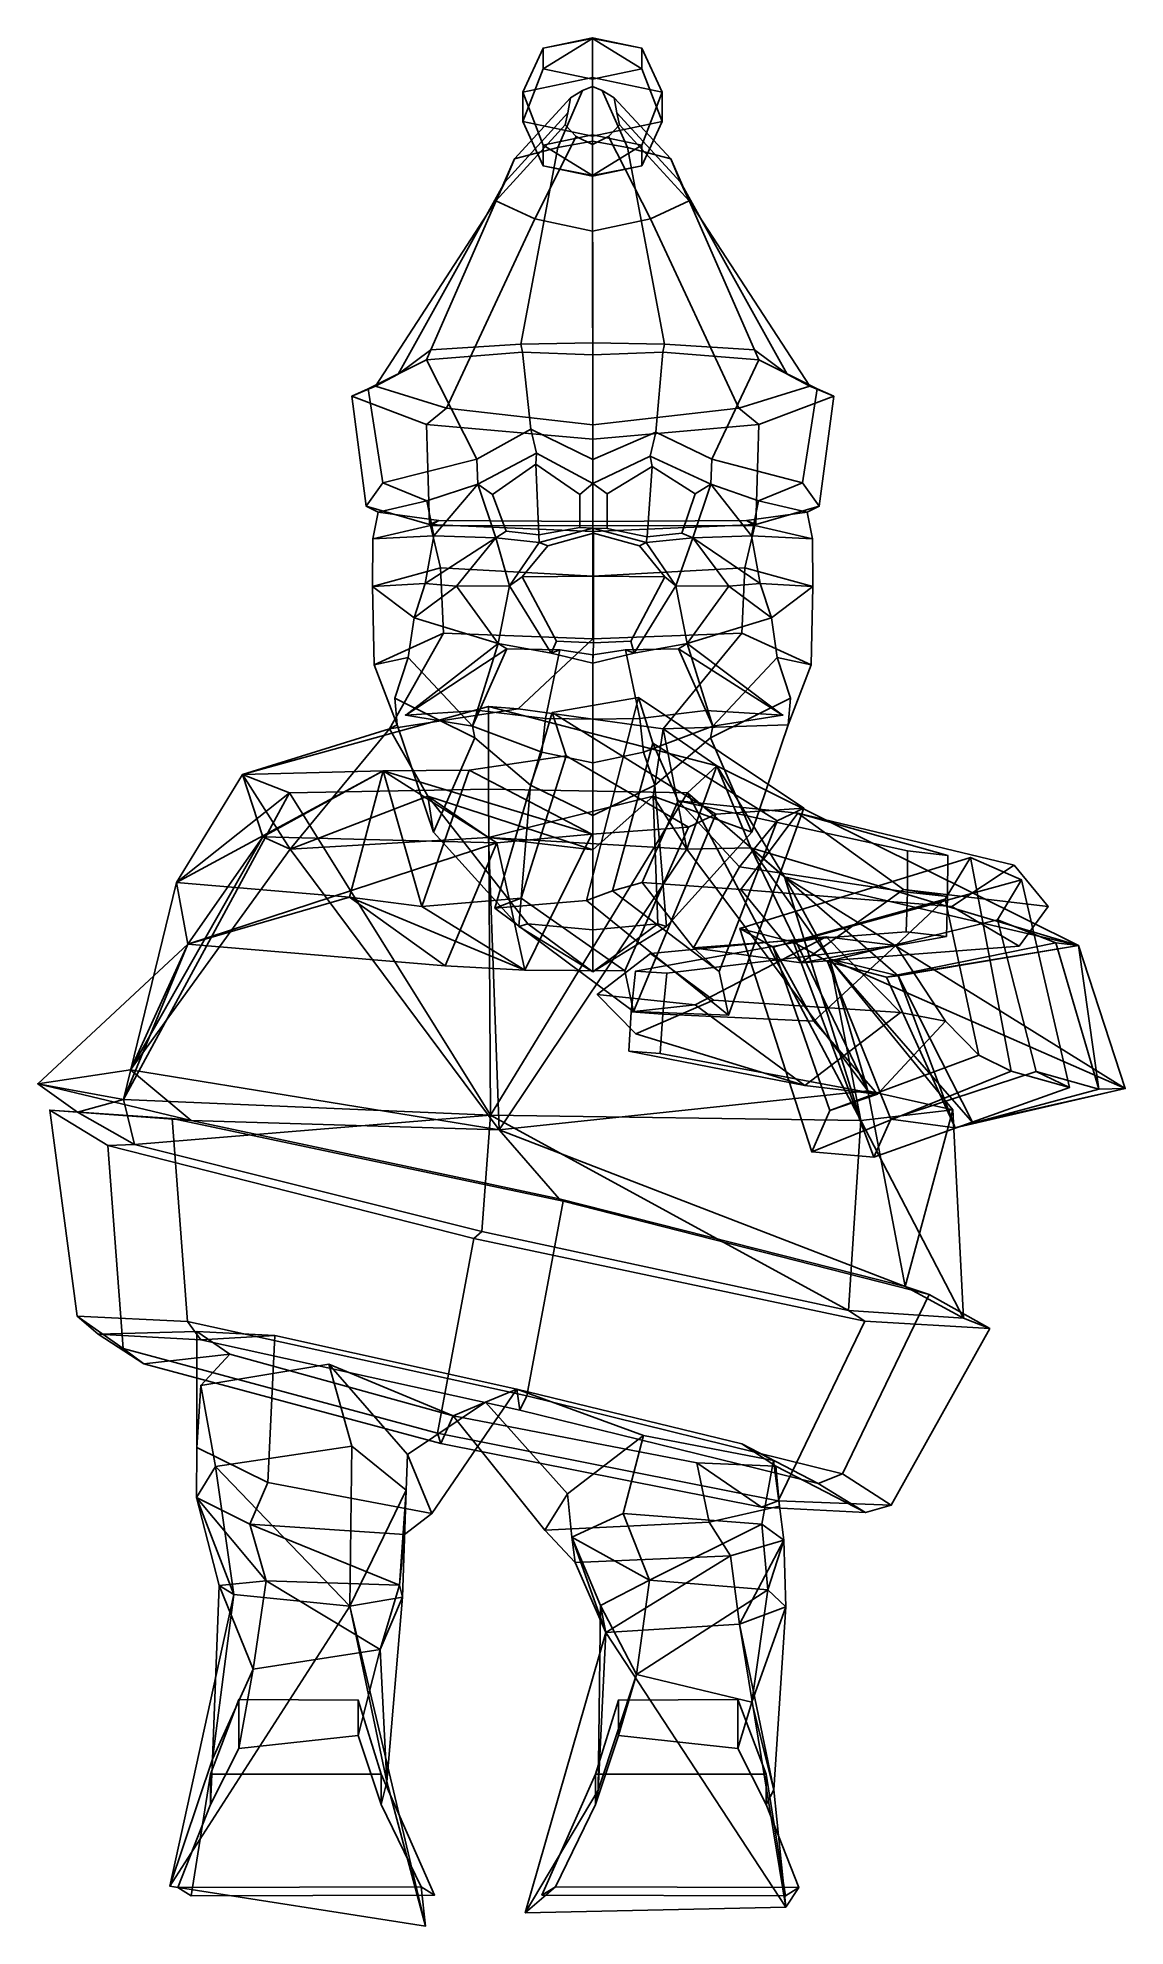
# Model space of a CAD drawing. Extents: x -126 to 174, y -161 to 360.
import ezdxf

# ---------------------------------------------------------------- set-up
doc = ezdxf.new("R2010")
doc.units = 0

msp = doc.modelspace()

# ---------------------------------------------------------------- linework, layer by layer
for p in [(-24.693838, 172.983459, 69.326523), (79.312729, 172.983459, 69.326523)]:
    msp.add_point(p)
for points in [[(13.226995, 357.175781, -37.056885), (26.835888, 360.039276, -43.950081), (26.83589, 349.030823, -55.218964), (7.589989, 344.981293, -45.470581)], [(26.83588, 348.585419, -16.37746), (26.835884, 359.854767, -27.861378), (13.226992, 351.448883, -23.270603)], [(13.226992, 351.448883, -23.270603), (26.835884, 359.854767, -27.861378), (13.226995, 357.175781, -37.056885)], [(26.835884, 359.854767, -27.861378), (26.835888, 360.039276, -43.950081), (13.226995, 357.175781, -37.056885)], [(26.83588, 348.585419, -16.37746), (40.444805, 351.448853, -23.270599), (26.835884, 359.854767, -27.861378)], [(26.835884, 359.854767, -27.861378), (40.444809, 357.175781, -37.056881), (26.835888, 360.039276, -43.950081)], [(40.444805, 351.448853, -23.270599), (40.444809, 357.175781, -37.056881), (26.835884, 359.854767, -27.861378)], [(40.444809, 357.175781, -37.056881), (46.081783, 344.981262, -45.470577), (26.83589, 349.030823, -55.218964), (26.835888, 360.039276, -43.950081)], [(7.589984, 336.882172, -25.973759), (13.226992, 351.448883, -23.270603), (13.226995, 357.175781, -37.056885), (7.589989, 344.981293, -45.470581)], [(46.081776, 336.882172, -25.973755), (46.081783, 344.981262, -45.470577), (40.444809, 357.175781, -37.056881), (40.444805, 351.448853, -23.270599)], [(26.83588, 332.832642, -16.225403), (26.83588, 348.585419, -16.37746), (13.226992, 351.448883, -23.270603), (7.589984, 336.882172, -25.973759)], [(26.83588, 332.832642, -16.225403), (46.081776, 336.882172, -25.973755), (40.444805, 351.448853, -23.270599), (26.83588, 348.585419, -16.37746)], [(24.130474, 345.436859, -23.901073), (20.789972, 343.441986, -24.742373), (5.320861, 326.599945, 27.966179), (17.251219, 329.703247, 33.095112)], [(7.589984, 336.882172, -25.973759), (7.589989, 344.981293, -45.470581), (13.226996, 330.414551, -48.173683), (13.226994, 324.687653, -34.387402)], [(13.226996, 330.414551, -48.173683), (7.589989, 344.981293, -45.470581), (26.83589, 349.030823, -55.218964), (26.83589, 333.278015, -55.066875)], [(26.825895, 346.601044, -23.410089), (24.130474, 345.436859, -23.901073), (17.251219, 329.703247, 33.095112), (26.877728, 331.514313, 36.088352)], [(26.825895, 346.601044, -23.410089), (26.877728, 331.514313, 36.088352), (36.504234, 329.703247, 33.095116), (29.521318, 345.436859, -23.901073)], [(40.444809, 330.414551, -48.173679), (26.83589, 333.278015, -55.066875), (26.83589, 349.030823, -55.218964), (46.081783, 344.981262, -45.470577)], [(29.521318, 345.436859, -23.901073), (36.504234, 329.703247, 33.095116), (48.434593, 326.599945, 27.966181), (32.861816, 343.441986, -24.742371)], [(46.081776, 336.882172, -25.973755), (40.444805, 324.687622, -34.387398), (40.444809, 330.414551, -48.173679), (46.081783, 344.981262, -45.470577)], [(20.039957, 339.333252, -26.475145), (19.353296, 336.018951, -27.872875), (0.189876, 315.052246, 8.880999), (2.642233, 320.20813, 17.402285)], [(20.789972, 343.441986, -24.742373), (20.039957, 339.333252, -26.475145), (2.642233, 320.20813, 17.402285), (5.320861, 326.599945, 27.966179)], [(32.861816, 343.441986, -24.742371), (48.434593, 326.599945, 27.966181), (51.113216, 320.20813, 17.402288), (33.611832, 339.333252, -26.475143)], [(33.611832, 339.333252, -26.475143), (51.113216, 320.20813, 17.402288), (53.565578, 315.052246, 8.881001), (34.298492, 336.018951, -27.872873)], [(19.353296, 336.018951, -27.872875), (22.35424, 332.779175, -29.239166), (10.907537, 310.012207, 0.551249), (0.189876, 315.052246, 8.880999)], [(26.83588, 332.832642, -16.225403), (7.589984, 336.882172, -25.973759), (13.226994, 324.687653, -34.387402), (26.835882, 321.824188, -27.494257)], [(26.83588, 332.832642, -16.225403), (26.835882, 321.824188, -27.494257), (40.444805, 324.687622, -34.387398), (46.081776, 336.882172, -25.973755)], [(34.298492, 336.018951, -27.872873), (53.565578, 315.052246, 8.881001), (42.847912, 310.012207, 0.551251), (31.297546, 332.779144, -29.239164)], [(-17.742844, 273.825684, 58.436119), (7.117462, 275.469116, 71.301369), (17.251219, 329.703247, 33.095112), (5.320861, 326.599945, 27.966179)], [(26.905725, 275.800354, 78.72905), (26.877728, 331.514313, 36.088352), (17.251219, 329.703247, 33.095112), (7.117462, 275.469116, 71.301369)], [(22.35424, 332.779175, -29.239166), (26.825893, 330.596558, -30.159653), (26.877724, 306.616821, -5.060438), (10.907537, 310.012207, 0.551249)], [(13.226994, 324.687653, -34.387402), (13.226996, 330.414551, -48.173683), (26.835876, 322.008636, -43.582909)], [(26.835876, 322.008636, -43.582909), (13.226996, 330.414551, -48.173683), (26.83589, 333.278015, -55.066875)], [(31.297546, 332.779144, -29.239164), (42.847912, 310.012207, 0.551251), (26.877724, 306.616821, -5.060438), (26.825893, 330.596558, -30.159653)], [(26.835876, 322.008636, -43.582909), (26.83589, 333.278015, -55.066875), (40.444809, 330.414551, -48.173679)], [(40.444805, 324.687622, -34.387398), (26.835876, 322.008636, -43.582909), (40.444809, 330.414551, -48.173679)], [(26.905725, 275.800354, 78.72905), (46.693985, 275.469116, 71.301369), (36.504234, 329.703247, 33.095116), (26.877728, 331.514313, 36.088352)], [(71.554298, 273.825684, 58.436119), (48.434593, 326.599945, 27.966181), (36.504234, 329.703247, 33.095116), (46.693985, 275.469116, 71.301369)], [(-26.783375, 267.128174, 30.988934), (-17.742844, 273.825684, 58.436119), (5.320861, 326.599945, 27.966179), (2.642233, 320.20813, 17.402285)], [(26.835882, 321.824188, -27.494257), (13.226994, 324.687653, -34.387402), (26.835876, 322.008636, -43.582909)], [(26.835882, 321.824188, -27.494257), (26.835876, 322.008636, -43.582909), (40.444805, 324.687622, -34.387398)], [(80.594826, 267.128174, 30.988934), (51.113216, 320.20813, 17.402288), (48.434593, 326.599945, 27.966181), (71.554298, 273.825684, 58.436119)], [(-33.053314, 263.813721, 8.020736), (-26.783375, 267.128174, 30.988934), (2.642233, 320.20813, 17.402285), (0.189876, 315.052246, 8.880999)], [(86.864769, 263.813721, 8.020736), (53.565578, 315.052246, 8.881001), (51.113216, 320.20813, 17.402288), (80.594826, 267.128174, 30.988934)], [(-13.465402, 257.734619, -12.718247), (-33.053314, 263.813721, 8.020736), (0.189876, 315.052246, 8.880999), (10.907537, 310.012207, 0.551249)], [(67.276848, 257.734619, -12.718247), (42.847912, 310.012207, 0.551251), (53.565578, 315.052246, 8.881001), (86.864769, 263.813721, 8.020736)], [(26.905724, 253.169281, -31.686663), (-13.465402, 257.734619, -12.718247), (10.907537, 310.012207, 0.551249), (26.877724, 306.616821, -5.060438)], [(26.905724, 253.169281, -31.686663), (26.877724, 306.616821, -5.060438), (42.847912, 310.012207, 0.551251), (67.276848, 257.734619, -12.718247)], [(-18.985195, 271.146545, 63.04776), (-17.742844, 273.825684, 58.436119), (-26.783375, 267.128174, 30.988934), (-35.082054, 263.071838, 32.398884)], [(7.506126, 273.211639, 76.206696), (7.117462, 275.469116, 71.301369), (-17.742844, 273.825684, 58.436119), (-18.985195, 271.146545, 63.04776)], [(9.862952, 251.934692, 80.414719), (7.506126, 273.211639, 76.206696), (-18.985195, 271.146545, 63.04776), (-5.077782, 243.688904, 69.30027)], [(26.905725, 272.46347, 82.322197), (26.905725, 275.800354, 78.72905), (7.117462, 275.469116, 71.301369), (7.506126, 273.211639, 76.206696)], [(26.905724, 243.605743, 84.638733), (26.905725, 272.46347, 82.322197), (7.506126, 273.211639, 76.206696), (9.862952, 251.934692, 80.414719)], [(26.905724, 243.605743, 84.638733), (44.352219, 251.13031, 80.485092), (46.305321, 273.211639, 76.206696), (26.905725, 272.46347, 82.322197)], [(26.905725, 272.46347, 82.322197), (46.305321, 273.211639, 76.206696), (46.693985, 275.469116, 71.301369), (26.905725, 275.800354, 78.72905)], [(44.352219, 251.13031, 80.485092), (59.761272, 243.688904, 69.300278), (72.796646, 271.146515, 63.04776), (46.305321, 273.211639, 76.206696)], [(46.305321, 273.211639, 76.206696), (72.796646, 271.146515, 63.04776), (71.554298, 273.825684, 58.436119), (46.693985, 275.469116, 71.301369)], [(72.796646, 271.146515, 63.04776), (88.893501, 263.071838, 32.398884), (80.594826, 267.128174, 30.988934), (71.554298, 273.825684, 58.436119)], [(-35.082054, 263.071838, 32.398884), (-26.783375, 267.128174, 30.988934), (-33.053314, 263.813721, 8.020736), (-39.607742, 261.060852, 6.597135)], [(-5.077782, 243.688904, 69.30027), (-18.985195, 271.146545, 63.04776), (-35.082054, 263.071838, 32.398884), (-31.034988, 237.117004, 50.740227)], [(59.761272, 243.688904, 69.300278), (84.846443, 237.117004, 50.740227), (88.893501, 263.071838, 32.398884), (72.796646, 271.146515, 63.04776)], [(88.893501, 263.071838, 32.398884), (93.419197, 261.060852, 6.597135), (86.864769, 263.813721, 8.020736), (80.594826, 267.128174, 30.988934)], [(-39.607742, 261.060852, 6.597135), (-33.053314, 263.813721, 8.020736), (-13.465402, 257.734619, -12.718247), (-18.994118, 253.283447, -16.152071)], [(-31.034988, 237.117004, 50.740227), (-35.082054, 263.071838, 32.398884), (-39.607742, 261.060852, 6.597135), (-35.608406, 230.677643, 13.438421)], [(-35.608406, 230.677643, 13.438421), (-39.607742, 261.060852, 6.597135), (-18.994118, 253.283447, -16.152071), (-18.098791, 225.67041, -12.375442)], [(93.419197, 261.060852, 6.597135), (72.805565, 253.283447, -16.152071), (67.276848, 257.734619, -12.718247), (86.864769, 263.813721, 8.020736)], [(89.419861, 230.677643, 13.438421), (71.91024, 225.67041, -12.375442), (72.805565, 253.283447, -16.152071), (93.419197, 261.060852, 6.597135)], [(84.846443, 237.117004, 50.740227), (89.419861, 230.677643, 13.438421), (93.419197, 261.060852, 6.597135), (88.893501, 263.071838, 32.398884)], [(-18.994118, 253.283447, -16.152071), (-13.465402, 257.734619, -12.718247), (26.905724, 253.169281, -31.686663), (26.905724, 249.170624, -35.906193)], [(72.805565, 253.283447, -16.152071), (26.905724, 249.170624, -35.906193), (26.905724, 253.169281, -31.686663), (67.276848, 257.734619, -12.718247)], [(-18.098791, 225.67041, -12.375442), (-18.994118, 253.283447, -16.152071), (26.905724, 249.170624, -35.906193), (26.905722, 223.662384, -32.043377)], [(9.862952, 251.934692, 80.414719), (-5.077782, 243.688904, 69.30027), (-4.785073, 236.755554, 67.800293), (11.431643, 245.288544, 79.763893)], [(26.905724, 243.605743, 84.638733), (9.862952, 251.934692, 80.414719), (11.431643, 245.288544, 79.763893), (26.905724, 236.997406, 81.915031)], [(71.91024, 225.67041, -12.375442), (26.905722, 223.662384, -32.043377), (26.905724, 249.170624, -35.906193), (72.805565, 253.283447, -16.152071)], [(26.905724, 243.605743, 84.638733), (26.905724, 236.997406, 81.915031), (42.783527, 244.481689, 79.777969), (44.352219, 251.13031, 80.485092)], [(44.352219, 251.13031, 80.485092), (42.783527, 244.481689, 79.777969), (59.468559, 236.755554, 67.800293), (59.761272, 243.688904, 69.300278)], [(11.172795, 242.315979, 77.301086), (11.431643, 245.288544, 79.763893), (-4.785073, 236.755554, 67.800293), (-0.764337, 233.947266, 67.485512)], [(11.172795, 242.315979, 77.301086), (23.320669, 233.944092, 78.927116), (26.905724, 236.997406, 81.915031), (11.431643, 245.288544, 79.763893)], [(-18.869452, 232.178986, 51.160728), (-4.785073, 236.755554, 67.800293), (-5.077782, 243.688904, 69.30027), (-31.034988, 237.117004, 50.740227)], [(12.072152, 222.822876, 75.471558), (11.172795, 242.315979, 77.301086), (-0.764337, 233.947266, 67.485512), (2.982665, 223.757446, 70.379333)], [(23.320669, 233.944092, 78.927116), (11.172795, 242.315979, 77.301086), (12.072152, 222.822876, 75.471558), (23.320669, 224.826843, 79.771317)], [(43.290398, 241.62085, 77.100037), (42.783527, 244.481689, 79.777969), (26.905724, 236.997406, 81.915031), (30.943916, 234.063354, 79.10743)], [(30.943916, 234.063354, 79.10743), (30.943916, 224.558746, 80.149673), (41.973385, 222.21051, 74.841347), (43.290398, 241.62085, 77.100037)], [(41.973385, 222.21051, 74.841347), (51.535709, 223.206543, 68.554626), (55.209743, 234.066772, 64.982018), (43.290398, 241.62085, 77.100037)], [(43.290398, 241.62085, 77.100037), (55.209743, 234.066772, 64.982018), (59.468559, 236.755554, 67.800293), (42.783527, 244.481689, 79.777969)], [(72.680901, 232.178986, 51.160728), (84.846443, 237.117004, 50.740227), (59.761272, 243.688904, 69.300278), (59.468559, 236.755554, 67.800293)], [(-31.034988, 237.117004, 50.740227), (-35.608406, 230.677643, 13.438421), (-32.302864, 229.014526, 14.244472), (-18.869452, 232.178986, 51.160728)], [(-16.8967, 222.477356, 51.487389), (-4.785073, 236.755554, 67.800293), (-18.869452, 232.178986, 51.160728)], [(0.145194, 221.916748, 71.380676), (-4.785073, 236.755554, 67.800293), (-16.8967, 222.477356, 51.487389)], [(2.982665, 223.757446, 70.379333), (-0.764337, 233.947266, 67.485512), (-4.785073, 236.755554, 67.800293), (0.145194, 221.916748, 71.380676)], [(23.320669, 224.826843, 79.771317), (26.905724, 224.579407, 82.975716), (26.905724, 236.997406, 81.915031), (23.320669, 233.944092, 78.927116)], [(30.943916, 224.558746, 80.149673), (30.943916, 234.063354, 79.10743), (26.905724, 236.997406, 81.915031), (26.905724, 224.579407, 82.975716)], [(51.535709, 223.206543, 68.554626), (54.538292, 221.916748, 71.380676), (59.468559, 236.755554, 67.800293), (55.209743, 234.066772, 64.982018)], [(54.538292, 221.916748, 71.380676), (70.708145, 222.477356, 51.487389), (59.468559, 236.755554, 67.800293)], [(70.708145, 222.477356, 51.487389), (72.680901, 232.178986, 51.160728), (59.468559, 236.755554, 67.800293)], [(84.846443, 237.117004, 50.740227), (72.680901, 232.178986, 51.160728), (86.114319, 229.014526, 14.244472), (89.419861, 230.677643, 13.438421)], [(-35.608406, 230.677643, 13.438421), (-18.098791, 225.67041, -12.375442), (-15.512662, 226.719238, -12.068538), (-32.302864, 229.014526, 14.244472)], [(-18.869452, 232.178986, 51.160728), (-32.302864, 229.014526, 14.244472), (-33.807274, 221.661194, 15.293547), (-16.8967, 222.477356, 51.487389)], [(89.419861, 230.677643, 13.438421), (86.114319, 229.014526, 14.244472), (69.324112, 226.719238, -12.068538), (71.91024, 225.67041, -12.375442)], [(72.680901, 232.178986, 51.160728), (70.708145, 222.477356, 51.487389), (87.618721, 221.661194, 15.293547), (86.114319, 229.014526, 14.244472)], [(-33.829056, 208.467285, 17.472479), (-33.807274, 221.661194, 15.293547), (-17.825026, 225.340576, -14.496095), (-15.080248, 213.643524, -15.979824)], [(-33.807274, 221.661194, 15.293547), (-32.302864, 229.014526, 14.244472), (-15.512662, 226.719238, -12.068538), (-17.825026, 225.340576, -14.496095)], [(-18.098791, 225.67041, -12.375442), (26.905722, 223.662384, -32.043377), (26.905722, 226.492706, -29.227942), (-15.512662, 226.719238, -12.068538)], [(-17.825026, 225.340576, -14.496095), (-15.512662, 226.719238, -12.068538), (26.905722, 226.492706, -29.227942), (26.90572, 225.266418, -29.573734)], [(-15.080248, 213.643524, -15.979824), (-17.825026, 225.340576, -14.496095), (26.90572, 225.266418, -29.573734), (26.905706, 211.390198, -28.114416)], [(12.072152, 222.822876, 75.471558), (12.105044, 220.635834, 77.667389), (26.905724, 224.579407, 82.975716), (23.320669, 224.826843, 79.771317)], [(27.164106, 223.193054, 97.367538), (26.905724, 224.579407, 82.975716), (12.105044, 220.635834, 77.667389), (14.541232, 219.758789, 93.851021)], [(68.891693, 213.643524, -15.979824), (26.905706, 211.390198, -28.114416), (26.90572, 225.266418, -29.573734), (71.636467, 225.340576, -14.496095)], [(71.636467, 225.340576, -14.496095), (26.90572, 225.266418, -29.573734), (26.905722, 226.492706, -29.227942), (69.324112, 226.719238, -12.068538)], [(71.91024, 225.67041, -12.375442), (69.324112, 226.719238, -12.068538), (26.905722, 226.492706, -29.227942), (26.905722, 223.662384, -32.043377)], [(27.164106, 223.193054, 97.367538), (39.78698, 219.758789, 93.851021), (41.706402, 220.635834, 77.667389), (26.905724, 224.579407, 82.975716)], [(41.973385, 222.21051, 74.841347), (30.943916, 224.558746, 80.149673), (26.905724, 224.579407, 82.975716), (41.706402, 220.635834, 77.667389)], [(87.640511, 208.467285, 17.472479), (68.891693, 213.643524, -15.979824), (71.636467, 225.340576, -14.496095), (87.618721, 221.661194, 15.293547)], [(87.618721, 221.661194, 15.293547), (71.636467, 225.340576, -14.496095), (69.324112, 226.719238, -12.068538), (86.114319, 229.014526, 14.244472)], [(-16.8967, 222.477356, 51.487389), (-33.807274, 221.661194, 15.293547), (-33.829056, 208.467285, 17.472479), (-19.338469, 209.378174, 51.336212)], [(-19.338469, 209.378174, 51.336212), (0.145194, 221.916748, 71.380676), (-16.8967, 222.477356, 51.487389)], [(-10.684491, 208.561462, 74.557228), (0.145194, 221.916748, 71.380676), (-19.338469, 209.378174, 51.336212)], [(-10.684491, 208.561462, 74.557228), (3.947268, 208.714783, 77.59166), (0.145194, 221.916748, 71.380676)], [(12.072152, 222.822876, 75.471558), (2.982665, 223.757446, 70.379333), (0.145194, 221.916748, 71.380676), (12.105044, 220.635834, 77.667389)], [(3.947268, 208.714783, 77.59166), (12.105044, 220.635834, 77.667389), (0.145194, 221.916748, 71.380676)], [(7.464904, 211.194458, 95.048355), (14.541232, 219.758789, 93.851021), (12.105044, 220.635834, 77.667389), (3.947268, 208.714783, 77.59166)], [(27.164106, 211.37616, 101.497566), (27.164106, 223.193054, 97.367538), (14.541232, 219.758789, 93.851021), (7.464904, 211.194458, 95.048355)], [(27.164106, 211.37616, 101.497566), (46.863308, 211.194458, 95.048355), (39.78698, 219.758789, 93.851021), (27.164106, 223.193054, 97.367538)], [(46.863308, 211.194458, 95.048355), (49.864182, 208.714783, 77.59166), (41.706402, 220.635834, 77.667389), (39.78698, 219.758789, 93.851021)], [(41.973385, 222.21051, 74.841347), (41.706402, 220.635834, 77.667389), (54.538292, 221.916748, 71.380676), (51.535709, 223.206543, 68.554626)], [(49.864182, 208.714783, 77.59166), (54.538292, 221.916748, 71.380676), (41.706402, 220.635834, 77.667389)], [(64.495941, 208.561462, 74.557228), (54.538292, 221.916748, 71.380676), (49.864182, 208.714783, 77.59166)], [(73.149918, 209.378174, 51.336212), (70.708145, 222.477356, 51.487389), (54.538292, 221.916748, 71.380676)], [(64.495941, 208.561462, 74.557228), (73.149918, 209.378174, 51.336212), (54.538292, 221.916748, 71.380676)], [(70.708145, 222.477356, 51.487389), (73.149918, 209.378174, 51.336212), (87.640511, 208.467285, 17.472479), (87.618721, 221.661194, 15.293547)], [(-33.3927, 186.913025, 18.835165), (-33.829056, 208.467285, 17.472479), (-15.080248, 213.643524, -15.979824), (-14.287532, 195.655853, -13.068977)], [(-19.338469, 209.378174, 51.336212), (-33.829056, 208.467285, 17.472479), (-22.404543, 199.854797, 50.779434)], [(-22.404543, 199.854797, 50.779434), (-10.684491, 208.561462, 74.557228), (-19.338469, 209.378174, 51.336212)], [(-14.287532, 195.655853, -13.068977), (-15.080248, 213.643524, -15.979824), (26.905706, 211.390198, -28.114416), (26.905706, 194.030151, -23.683256)], [(0.812129, 192.748108, 71.439796), (3.947268, 208.714783, 77.59166), (-10.684491, 208.561462, 74.557228)], [(15.439263, 190.127747, 77.342934), (3.947268, 208.714783, 77.59166), (0.812129, 192.748108, 71.439796)], [(16.889231, 193.446472, 90.212662), (7.464904, 211.194458, 95.048355), (3.947268, 208.714783, 77.59166), (15.439263, 190.127747, 77.342934)], [(27.164106, 192.924988, 95.442688), (27.164106, 211.37616, 101.497566), (7.464904, 211.194458, 95.048355), (16.889231, 193.446472, 90.212662)], [(68.098976, 195.655853, -13.068978), (26.905706, 194.030151, -23.683256), (26.905706, 211.390198, -28.114416), (68.891693, 213.643524, -15.979824)], [(27.164106, 192.924988, 95.442688), (37.43898, 193.446472, 90.212662), (46.863308, 211.194458, 95.048355), (27.164106, 211.37616, 101.497566)], [(37.43898, 193.446472, 90.212662), (38.372185, 190.127747, 77.342934), (49.864182, 208.714783, 77.59166), (46.863308, 211.194458, 95.048355)], [(38.372185, 190.127747, 77.342934), (52.999321, 192.748108, 71.439796), (49.864182, 208.714783, 77.59166)], [(52.999321, 192.748108, 71.439796), (64.495941, 208.561462, 74.557228), (49.864182, 208.714783, 77.59166)], [(76.215996, 199.854797, 50.779434), (73.149918, 209.378174, 51.336212), (64.495941, 208.561462, 74.557228)], [(87.204155, 186.913025, 18.835165), (68.098976, 195.655853, -13.068978), (68.891693, 213.643524, -15.979824), (87.640511, 208.467285, 17.472479)], [(73.149918, 209.378174, 51.336212), (76.215996, 199.854797, 50.779434), (87.640511, 208.467285, 17.472479)], [(-24.010286, 188.924927, 50.958138), (-22.404543, 199.854797, 50.779434), (-33.829056, 208.467285, 17.472479), (-33.3927, 186.913025, 18.835165)], [(0.812129, 192.748108, 71.439796), (-10.684491, 208.561462, 74.557228), (-22.404543, 199.854797, 50.779434)], [(52.999321, 192.748108, 71.439796), (76.215996, 199.854797, 50.779434), (64.495941, 208.561462, 74.557228)], [(77.821739, 188.924927, 50.958138), (87.204155, 186.913025, 18.835165), (87.640511, 208.467285, 17.472479), (76.215996, 199.854797, 50.779434)], [(-24.010286, 188.924927, 50.958138), (-6.29588, 169.92215, 77.749146), (0.812129, 192.748108, 71.439796), (-22.404543, 199.854797, 50.779434)], [(77.821739, 188.924927, 50.958138), (76.215996, 199.854797, 50.779434), (52.999321, 192.748108, 71.439796), (60.107327, 169.92215, 77.749146)], [(-27.064161, 170.301361, 22.944277), (-33.3927, 186.913025, 18.835165), (-14.287532, 195.655853, -13.068977), (-29.139305, 169.210999, 20.255829)], [(-29.139305, 169.210999, 20.255829), (-14.287532, 195.655853, -13.068977), (26.905706, 194.030151, -23.683256), (6.352144, 174.75293, -0.227136)], [(46.344757, 169.210999, 20.255827), (6.352144, 174.75293, -0.227136), (26.905706, 194.030151, -23.683256), (68.098976, 195.655853, -13.068978)], [(27.164106, 192.924988, 95.442688), (16.889231, 193.446472, 90.212662), (15.439263, 190.127747, 77.342934), (26.905724, 187.340393, 83.262421)], [(27.164106, 192.924988, 95.442688), (26.905724, 187.340393, 83.262421), (38.372185, 190.127747, 77.342934), (37.43898, 193.446472, 90.212662)], [(80.87561, 170.301361, 22.944277), (46.344757, 169.210999, 20.255827), (68.098976, 195.655853, -13.068978), (87.204155, 186.913025, 18.835165)], [(-27.064161, 170.301361, 22.944277), (-27.733511, 177.66684, 54.128418), (-24.010286, 188.924927, 50.958138), (-33.3927, 186.913025, 18.835165)], [(-24.010286, 188.924927, 50.958138), (-27.733511, 177.66684, 54.128418), (-5.61271, 166.700409, 68.737961), (-6.29588, 169.92215, 77.749146)], [(3.178319, 191.327454, 85.440018), (0.812129, 192.748108, 71.439796), (-24.693838, 172.983459, 69.326523)], [(-24.693838, 172.983459, 69.326523), (0.812129, 192.748108, 71.439796), (-6.29588, 169.92215, 77.749146)], [(-4.298882, 174.278748, 87.83403), (3.178319, 191.327454, 85.440018), (-24.693838, 172.983459, 69.326523)], [(17.875689, 191.065186, 85.557129), (3.178319, 191.327454, 85.440018), (-4.298882, 174.278748, 87.83403), (13.914737, 172.087433, 96.501595)], [(3.178319, 191.327454, 85.440018), (17.875689, 191.065186, 85.557129), (15.439263, 190.127747, 77.342934), (0.812129, 192.748108, 71.439796)], [(13.914737, 172.087433, 96.501595), (26.905724, 171.883972, 97.185303), (26.905724, 189.651184, 88.305695), (17.875689, 191.065186, 85.557129)], [(26.905724, 189.651184, 88.305695), (26.905724, 187.340393, 83.262421), (15.439263, 190.127747, 77.342934), (17.875689, 191.065186, 85.557129)], [(39.896709, 172.087433, 96.501595), (35.93576, 191.065186, 85.557129), (26.905724, 189.651184, 88.305695), (26.905724, 171.883972, 97.185303)], [(26.905724, 189.651184, 88.305695), (35.93576, 191.065186, 85.557129), (38.372185, 190.127747, 77.342934), (26.905724, 187.340393, 83.262421)], [(50.633129, 191.327454, 85.440018), (52.999321, 192.748108, 71.439796), (38.372185, 190.127747, 77.342934), (35.93576, 191.065186, 85.557129)], [(35.93576, 191.065186, 85.557129), (39.896709, 172.087433, 96.501595), (58.110332, 174.278748, 87.83403), (50.633129, 191.327454, 85.440018)], [(50.633129, 191.327454, 85.440018), (79.312729, 172.983459, 69.326523), (52.999321, 192.748108, 71.439796)], [(58.110332, 174.278748, 87.83403), (79.312729, 172.983459, 69.326523), (50.633129, 191.327454, 85.440018)], [(79.312729, 172.983459, 69.326523), (60.107327, 169.92215, 77.749146), (52.999321, 192.748108, 71.439796)], [(77.821739, 188.924927, 50.958138), (60.107327, 169.92215, 77.749146), (59.424156, 166.700409, 68.737961), (81.544968, 177.66684, 54.128418)], [(80.87561, 170.301361, 22.944277), (87.204155, 186.913025, 18.835165), (77.821739, 188.924927, 50.958138), (81.544968, 177.66684, 54.128418)], [(-5.61271, 166.700409, 68.737961), (-27.733511, 177.66684, 54.128418), (-27.064161, 170.301361, 22.944277), (-16.986094, 140.6539, 38.938705)], [(25.237782, 121.765015, 201.590118), (39.513031, 177.828186, 178.841782), (15.725861, 173.701965, 157.240662), (-0.079105, 119.679504, 180.33638)], [(60.880001, 145.618713, 108.432961), (15.725861, 173.701965, 157.240662), (39.513031, 177.828186, 178.841782), (85.216919, 147.287201, 130.842606)], [(25.237782, 121.765015, 201.590118), (32.401928, 124.504639, 193.168839), (43.46862, 165.234009, 175.52034), (39.513031, 177.828186, 178.841782)], [(85.216919, 147.287201, 130.842606), (39.513031, 177.828186, 178.841782), (43.46862, 165.234009, 175.52034), (77.840668, 143.83963, 139.57225)], [(59.424156, 166.700409, 68.737961), (70.797539, 140.6539, 38.938705), (80.87561, 170.301361, 22.944277), (81.544968, 177.66684, 54.128418)], [(-1.853932, 175.367249, 2.239107), (-1.857344, 152.501892, -48.723801), (-56.752666, 151.529907, -39.934933), (-69.75901, 156.565063, -4.421881)], [(-1.853932, 175.367249, 2.239107), (-69.75901, 156.565063, -4.421881), (-29.139305, 169.210999, 20.255829), (6.352144, 174.75293, -0.227136)], [(-6.29588, 169.92215, 77.749146), (-4.298882, 174.278748, 87.83403), (-24.693838, 172.983459, 69.326523)], [(13.914737, 172.087433, 96.501595), (-4.298882, 174.278748, 87.83403), (-6.29588, 169.92215, 77.749146), (12.91311, 162.788391, 86.59597)], [(-1.853932, 175.367249, 2.239107), (61.16642, 158.982086, -2.014176), (53.064346, 151.529907, -39.934933), (-1.857344, 152.501892, -48.723801)], [(6.352144, 174.75293, -0.227136), (46.344757, 169.210999, 20.255827), (61.16642, 158.982086, -2.014176), (-1.853932, 175.367249, 2.239107)], [(-0.079105, 119.679504, 180.33638), (15.725861, 173.701965, 157.240662), (19.551773, 161.703033, 154.01091), (7.201927, 122.421234, 171.781738)], [(60.880001, 145.618713, 108.432961), (53.383064, 142.072144, 117.309464), (19.551773, 161.703033, 154.01091), (15.725861, 173.701965, 157.240662)], [(39.896709, 172.087433, 96.501595), (40.898338, 162.788391, 86.59597), (60.107327, 169.92215, 77.749146), (58.110332, 174.278748, 87.83403)], [(60.107327, 169.92215, 77.749146), (79.312729, 172.983459, 69.326523), (58.110332, 174.278748, 87.83403)], [(-69.75901, 156.565063, -4.421881), (-56.614574, 136.012634, 55.573406), (-29.139305, 169.210999, 20.255829)], [(-56.614574, 136.012634, 55.573406), (-18.552479, 150.590912, 44.082733), (-29.139305, 169.210999, 20.255829)], [(-16.986094, 140.6539, 38.938705), (-27.064161, 170.301361, 22.944277), (-29.139305, 169.210999, 20.255829), (-18.552479, 150.590912, 44.082733)], [(9.730815, 153.636902, 88.643822), (12.91311, 162.788391, 86.59597), (-6.29588, 169.92215, 77.749146), (-5.61271, 166.700409, 68.737961)], [(26.905724, 171.883972, 97.185303), (13.914737, 172.087433, 96.501595), (12.91311, 162.788391, 86.59597), (26.905724, 159.821594, 92.067337)], [(26.905724, 171.883972, 97.185303), (26.905724, 159.821594, 92.067337), (40.898338, 162.788391, 86.59597), (39.896709, 172.087433, 96.501595)], [(44.080631, 153.636902, 88.643822), (59.424156, 166.700409, 68.737961), (60.107327, 169.92215, 77.749146), (40.898338, 162.788391, 86.59597)], [(70.797539, 140.6539, 38.938705), (43.634979, 150.590912, 44.082733), (46.344757, 169.210999, 20.255827), (80.87561, 170.301361, 22.944277)], [(52.935226, 136.012634, 55.573406), (46.344757, 169.210999, 20.255827), (43.634979, 150.590912, 44.082733)], [(61.16642, 158.982086, -2.014176), (46.344757, 169.210999, 20.255827), (52.935226, 136.012634, 55.573406)], [(7.201927, 122.421234, 171.781738), (19.551773, 161.703033, 154.01091), (-7.170946, 157.757721, 129.978058), (-20.280771, 120.149078, 148.457306)], [(6.54569, 114.652374, 70.69062), (9.730815, 153.636902, 88.643822), (-5.61271, 166.700409, 68.737961), (-16.986094, 140.6539, 38.938705)], [(-7.170946, 157.757721, 129.978058), (19.551773, 161.703033, 154.01091), (53.383064, 142.072144, 117.309464), (26.71002, 140.144501, 93.030022)], [(26.905724, 145.291412, 95.010033), (26.905724, 159.821594, 92.067337), (12.91311, 162.788391, 86.59597), (9.730815, 153.636902, 88.643822)], [(26.905724, 145.291412, 95.010033), (44.080631, 153.636902, 88.643822), (40.898338, 162.788391, 86.59597), (26.905724, 159.821594, 92.067337)], [(40.57188, 126.764771, 183.690048), (50.506878, 149.334869, 168.057724), (43.46862, 165.234009, 175.52034), (32.401928, 124.504639, 193.168839)], [(67.384773, 131.082886, 143.757553), (77.840668, 143.83963, 139.57225), (43.46862, 165.234009, 175.52034), (50.506878, 149.334869, 168.057724)], [(47.265759, 114.652374, 70.69062), (70.797539, 140.6539, 38.938705), (59.424156, 166.700409, 68.737961), (44.080631, 153.636902, 88.643822)], [(-87.921417, 126.812286, -19.376278), (-30.889812, 157.579468, 81.38652), (-69.75901, 156.565063, -4.421881)], [(-87.921417, 126.812286, -19.376278), (-40.249817, 122.732544, 98.814888), (-30.889812, 157.579468, 81.38652)], [(-87.921417, 126.812286, -19.376278), (-69.75901, 156.565063, -4.421881), (-56.752666, 151.529907, -39.934933)], [(-64.14325, 139.40033, 20.356501), (-69.75901, 156.565063, -4.421881), (-30.889812, 157.579468, 81.38652)], [(-64.14325, 139.40033, 20.356501), (-56.614574, 136.012634, 55.573406), (-69.75901, 156.565063, -4.421881)], [(-64.14325, 139.40033, 20.356501), (-30.889812, 157.579468, 81.38652), (0.457791, 137.722473, 51.256992)], [(-20.280771, 120.149078, 148.457306), (-30.889812, 157.579468, 81.38652), (-40.249817, 122.732544, 98.814888)], [(26.71002, 140.144501, 93.030022), (-30.889812, 157.579468, 81.38652), (-7.170946, 157.757721, 129.978058)], [(-20.280771, 120.149078, 148.457306), (-7.170946, 157.757721, 129.978058), (-30.889812, 157.579468, 81.38652)], [(26.71002, 140.144501, 93.030022), (0.457791, 137.722473, 51.256992), (-30.889812, 157.579468, 81.38652)], [(70.550842, 136.321411, 43.000477), (61.16642, 158.982086, -2.014176), (52.935226, 136.012634, 55.573406)], [(79.805679, 128.289825, -32.986748), (53.064346, 151.529907, -39.934933), (61.16642, 158.982086, -2.014176)], [(70.550842, 136.321411, 43.000477), (161.020386, 109.384155, 44.326141), (61.16642, 158.982086, -2.014176)], [(79.805679, 128.289825, -32.986748), (61.16642, 158.982086, -2.014176), (161.020386, 109.384155, 44.326141)], [(-102.587402, 66.866547, -70.504143), (-56.752666, 151.529907, -39.934933), (-1.28747, 62.500732, -106.341522)], [(-102.587402, 66.866547, -70.504143), (-87.921417, 126.812286, -19.376278), (-56.752666, 151.529907, -39.934933)], [(-1.28747, 62.500732, -106.341522), (-56.752666, 151.529907, -39.934933), (-1.857344, 152.501892, -48.723801)], [(-1.28747, 62.500732, -106.341522), (-1.857344, 152.501892, -48.723801), (53.064346, 151.529907, -39.934933)], [(100.868393, 61.088287, -73.541344), (-1.28747, 62.500732, -106.341522), (53.064346, 151.529907, -39.934933)], [(26.905724, 102.135208, 73.932556), (26.905724, 145.291412, 95.010033), (9.730815, 153.636902, 88.643822), (6.54569, 114.652374, 70.69062)], [(26.905724, 102.135208, 73.932556), (47.265759, 114.652374, 70.69062), (44.080631, 153.636902, 88.643822), (26.905724, 145.291412, 95.010033)], [(100.868393, 61.088287, -73.541344), (53.064346, 151.529907, -39.934933), (79.805679, 128.289825, -32.986748)], [(-1.823221, 139.182007, 62.448235), (-18.552479, 150.590912, 44.082733), (-56.614574, 136.012634, 55.573406)], [(6.54569, 114.652374, 70.69062), (-16.986094, 140.6539, 38.938705), (-18.552479, 150.590912, 44.082733), (8.964635, 115.344666, 54.783936)], [(8.964635, 115.344666, 54.783936), (-18.552479, 150.590912, 44.082733), (26.905724, 135.747192, 28.840784), (26.905724, 113.71051, 50.487862)], [(26.905724, 135.747192, 28.840784), (-18.552479, 150.590912, 44.082733), (-1.823221, 139.182007, 62.448235)], [(26.905724, 135.747192, 28.840784), (-1.823221, 139.182007, 62.448235), (43.634979, 150.590912, 44.082733)], [(-1.823221, 139.182007, 62.448235), (52.935226, 136.012634, 55.573406), (43.634979, 150.590912, 44.082733)], [(44.846813, 115.344666, 54.783936), (26.905724, 113.71051, 50.487862), (26.905724, 135.747192, 28.840784), (43.634979, 150.590912, 44.082733)], [(38.137669, 91.179993, 139.472809), (60.880001, 145.618713, 108.432961), (85.216919, 147.287201, 130.842606), (64.350822, 90.101501, 161.367172)], [(67.785339, 124.870605, 213.970886), (83.48214, 145.908813, 188.861755), (50.506878, 149.334869, 168.057724), (40.57188, 126.764771, 183.690048)], [(47.265759, 114.652374, 70.69062), (44.846813, 115.344666, 54.783936), (43.634979, 150.590912, 44.082733), (70.797539, 140.6539, 38.938705)], [(113.753036, 124.126312, 141.106354), (67.384773, 131.082886, 143.757553), (50.506878, 149.334869, 168.057724), (113.835022, 135.485168, 141.484299)], [(124.879669, 134.238037, 148.111725), (113.835022, 135.485168, 141.484299), (50.506878, 149.334869, 168.057724), (83.48214, 145.908813, 188.861755)], [(64.350822, 90.101501, 161.367172), (85.216919, 147.287201, 130.842606), (77.840668, 143.83963, 139.57225), (61.813728, 102.201965, 163.118805)], [(26.71002, 140.144501, 93.030022), (53.383064, 142.072144, 117.309464), (35.797813, 102.38681, 141.083862), (8.17437, 102.583099, 117.687401)], [(38.137669, 91.179993, 139.472809), (35.797813, 102.38681, 141.083862), (53.383064, 142.072144, 117.309464), (60.880001, 145.618713, 108.432961)], [(54.689991, 108.767212, 163.708267), (61.813728, 102.201965, 163.118805), (77.840668, 143.83963, 139.57225), (67.384773, 131.082886, 143.757553)], [(126.055946, 120.155518, 227.604156), (143.214066, 131.543121, 220.429382), (83.48214, 145.908813, 188.861755), (67.785339, 124.870605, 213.970886)], [(152.590042, 120.155518, 204.786301), (112.715904, 124.870605, 167.519821), (83.48214, 145.908813, 188.861755), (143.214066, 131.543121, 220.429382)], [(124.877274, 122.877411, 147.636414), (124.879669, 134.238037, 148.111725), (83.48214, 145.908813, 188.861755), (112.715904, 124.870605, 167.519821)], [(-100.63205, 75.007431, 83.604324), (-64.14325, 139.40033, 20.356501), (-84.81926, 109.763641, 6.835955)], [(-100.63205, 75.007431, 83.604324), (-56.614574, 136.012634, 55.573406), (-64.14325, 139.40033, 20.356501)], [(1.136525, 58.468735, 112.002518), (-56.614574, 136.012634, 55.573406), (-100.63205, 75.007431, 83.604324)], [(-84.81926, 109.763641, 6.835955), (-64.14325, 139.40033, 20.356501), (0.457791, 137.722473, 51.256992)], [(-13.833987, 103.72702, 73.895454), (-84.81926, 109.763641, 6.835955), (0.457791, 137.722473, 51.256992)], [(1.136525, 58.468735, 112.002518), (-1.823221, 139.182007, 62.448235), (-56.614574, 136.012634, 55.573406)], [(8.17437, 102.583099, 117.687401), (-13.833987, 103.72702, 73.895454), (0.457791, 137.722473, 51.256992)], [(1.136525, 58.468735, 112.002518), (52.935226, 136.012634, 55.573406), (-1.823221, 139.182007, 62.448235)], [(8.17437, 102.583099, 117.687401), (0.457791, 137.722473, 51.256992), (26.71002, 140.144501, 93.030022)], [(1.136525, 58.468735, 112.002518), (102.823746, 69.229156, 80.567116), (52.935226, 136.012634, 55.573406)], [(102.823746, 69.229156, 80.567116), (70.550842, 136.321411, 43.000477), (52.935226, 136.012634, 55.573406)], [(102.823746, 69.229156, 80.567116), (92.222733, 105.697144, 4.875869), (70.550842, 136.321411, 43.000477)], [(92.222733, 105.697144, 4.875869), (111.245117, 100.974045, 60.465939), (70.550842, 136.321411, 43.000477)], [(70.550842, 136.321411, 43.000477), (111.245117, 100.974045, 60.465939), (161.020386, 109.384155, 44.326141)], [(113.446983, 113.152435, 141.223114), (54.689991, 108.767212, 163.708267), (67.384773, 131.082886, 143.757553), (113.753036, 124.126312, 141.106354)], [(82.362114, 110.261841, 99.507957), (67.560875, 114.109863, 128.891235), (131.154526, 133.708221, 158.845673), (145.297501, 127.46698, 130.376602)], [(67.560875, 114.109863, 128.891235), (76.726418, 108.949951, 134.53653), (124.234528, 122.14856, 156.901657), (131.154526, 133.708221, 158.845673)], [(124.877274, 122.877411, 147.636414), (113.753036, 124.126312, 141.106354), (113.835022, 135.485168, 141.484299), (124.879669, 134.238037, 148.111725)], [(142.438004, 74.643723, 174.606934), (131.154526, 133.708221, 158.845673), (124.234528, 122.14856, 156.901657), (133.451508, 79.051346, 169.169617)], [(144.605347, 109.149078, 218.544479), (152.590042, 120.155518, 204.786301), (143.214066, 131.543121, 220.429382), (126.055946, 120.155518, 227.604156)], [(142.438004, 74.643723, 174.606934), (158.462616, 70.150879, 145.970566), (145.297501, 127.46698, 130.376602), (131.154526, 133.708221, 158.845673)], [(-102.587402, 66.866547, -70.504143), (-84.81926, 109.763641, 6.835955), (-87.921417, 126.812286, -19.376278)], [(-84.81926, 109.763641, 6.835955), (-40.249817, 122.732544, 98.814888), (-87.921417, 126.812286, -19.376278)], [(54.689991, 108.767212, 163.708267), (40.57188, 126.764771, 183.690048), (32.401928, 124.504639, 193.168839), (61.813728, 102.201965, 163.118805)], [(84.434914, 104.544861, 185.121567), (67.785339, 124.870605, 213.970886), (40.57188, 126.764771, 183.690048), (54.689991, 108.767212, 163.708267)], [(100.868393, 61.088287, -73.541344), (79.805679, 128.289825, -32.986748), (92.222733, 105.697144, 4.875869)], [(79.805679, 128.289825, -32.986748), (161.020386, 109.384155, 44.326141), (173.879715, 69.847031, 31.148277)], [(92.222733, 105.697144, 4.875869), (79.805679, 128.289825, -32.986748), (173.879715, 69.847031, 31.148277)], [(82.362114, 110.261841, 99.507957), (145.297501, 127.46698, 130.376602), (138.629654, 116.467194, 128.48262), (91.671715, 104.97525, 105.248825)], [(158.462616, 70.150879, 145.970566), (149.323608, 74.58815, 140.447769), (138.629654, 116.467194, 128.48262), (145.297501, 127.46698, 130.376602)], [(-13.833987, 103.72702, 73.895454), (-40.249817, 122.732544, 98.814888), (-84.81926, 109.763641, 6.835955)], [(8.17437, 102.583099, 117.687401), (-20.280771, 120.149078, 148.457306), (-40.249817, 122.732544, 98.814888)], [(8.17437, 102.583099, 117.687401), (-40.249817, 122.732544, 98.814888), (-13.833987, 103.72702, 73.895454)], [(8.17437, 102.583099, 117.687401), (35.797813, 102.38681, 141.083862), (7.201927, 122.421234, 171.781738), (-20.280771, 120.149078, 148.457306)], [(38.137669, 91.179993, 139.472809), (-0.079105, 119.679504, 180.33638), (7.201927, 122.421234, 171.781738), (35.797813, 102.38681, 141.083862)], [(38.137669, 91.179993, 139.472809), (64.350822, 90.101501, 161.367172), (25.237782, 121.765015, 201.590118), (-0.079105, 119.679504, 180.33638)], [(64.350822, 90.101501, 161.367172), (61.813728, 102.201965, 163.118805), (32.401928, 124.504639, 193.168839), (25.237782, 121.765015, 201.590118)], [(144.605347, 109.149078, 218.544479), (126.055946, 120.155518, 227.604156), (67.785339, 124.870605, 213.970886), (84.434914, 104.544861, 185.121567)], [(87.969963, 88.486191, 122.739311), (110.553856, 109.404999, 139.897919), (124.234528, 122.14856, 156.901657), (76.726418, 108.949951, 134.53653)], [(144.605347, 109.149078, 218.544479), (84.434914, 104.544861, 185.121567), (112.715904, 124.870605, 167.519821), (152.590042, 120.155518, 204.786301)], [(124.531319, 111.901489, 147.861023), (124.877274, 122.877411, 147.636414), (112.715904, 124.870605, 167.519821), (84.434914, 104.544861, 185.121567)], [(124.316322, 88.486191, 155.344574), (133.451508, 79.051346, 169.169617), (124.234528, 122.14856, 156.901657), (110.553856, 109.404999, 139.897919)], [(124.531319, 111.901489, 147.861023), (113.446983, 113.152435, 141.223114), (113.753036, 124.126312, 141.106354), (124.877274, 122.877411, 147.636414)], [(26.905724, 102.135208, 73.932556), (6.54569, 114.652374, 70.69062), (8.964635, 115.344666, 54.783936)], [(26.905724, 102.135208, 73.932556), (8.964635, 115.344666, 54.783936), (26.905724, 113.71051, 50.487862)], [(26.905724, 102.135208, 73.932556), (26.905724, 113.71051, 50.487862), (44.846813, 115.344666, 54.783936)], [(26.905724, 102.135208, 73.932556), (44.846813, 115.344666, 54.783936), (47.265759, 114.652374, 70.69062)], [(154.713593, 110.119263, 96.729561), (107.970779, 100.640457, 73.308144), (91.671715, 104.97525, 105.248825), (138.629654, 116.467194, 128.48262)], [(149.323608, 74.58815, 140.447769), (166.633438, 69.720612, 109.124199), (154.713593, 110.119263, 96.729561), (138.629654, 116.467194, 128.48262)], [(-100.63205, 75.007431, 83.604324), (-84.81926, 109.763641, 6.835955), (-126.241234, 71.178833, -1.689843)], [(-126.241234, 71.178833, -1.689843), (-84.81926, 109.763641, 6.835955), (-102.587402, 66.866547, -70.504143)], [(28.170328, 95.859177, 205.042191), (42.852753, 107.12561, 215.986862), (91.389366, 111.794495, 167.066635), (55.235661, 92.976563, 157.501434)], [(37.521809, 91.041321, 142.345703), (55.235661, 92.976563, 157.501434), (91.389366, 111.794495, 167.066635), (38.736626, 102.322266, 141.601105)], [(38.736626, 102.322266, 141.601105), (91.389366, 111.794495, 167.066635), (110.553856, 109.404999, 139.897919), (47.34005, 101.733307, 131.952469)], [(60.217628, 94.286072, 219.01387), (111.85379, 90.879089, 188.589142), (91.389366, 111.794495, 167.066635), (42.852753, 107.12561, 215.986862)], [(124.531319, 111.901489, 147.861023), (84.434914, 104.544861, 185.121567), (54.689991, 108.767212, 163.708267), (113.446983, 113.152435, 141.223114)], [(104.539764, 50.89621, 120.199326), (87.359322, 52.365753, 149.700653), (67.560875, 114.109863, 128.891235), (82.362114, 110.261841, 99.507957)], [(87.359322, 52.365753, 149.700653), (92.356186, 63.770325, 150.645844), (76.726418, 108.949951, 134.53653), (67.560875, 114.109863, 128.891235)], [(104.539764, 50.89621, 120.199326), (82.362114, 110.261841, 99.507957), (91.671715, 104.97525, 105.248825), (109.154694, 61.460846, 121.067513)], [(111.85379, 90.879089, 188.589142), (124.316322, 88.486191, 155.344574), (110.553856, 109.404999, 139.897919), (91.389366, 111.794495, 167.066635)], [(107.970779, 100.640457, 73.308144), (154.713593, 110.119263, 96.729561), (161.020386, 109.384155, 44.326141)], [(166.633438, 69.720612, 109.124199), (161.020386, 109.384155, 44.326141), (154.713593, 110.119263, 96.729561)], [(38.848083, 84.989716, 216.959625), (60.217628, 94.286072, 219.01387), (42.852753, 107.12561, 215.986862), (28.170328, 95.859177, 205.042191)], [(46.230251, 90.451508, 132.766281), (47.34005, 101.733307, 131.952469), (110.553856, 109.404999, 139.897919), (87.969963, 88.486191, 122.739311)], [(105.522758, 68.295105, 141.657761), (87.969963, 88.486191, 122.739311), (76.726418, 108.949951, 134.53653), (92.356186, 63.770325, 150.645844)], [(107.970779, 100.640457, 73.308144), (126.991203, 59.008682, 89.661575), (109.154694, 61.460846, 121.067513), (91.671715, 104.97525, 105.248825)], [(102.823746, 69.229156, 80.567116), (126.259178, 64.00766, -5.459189), (92.222733, 105.697144, 4.875869)], [(126.259178, 64.00766, -5.459189), (100.868393, 61.088287, -73.541344), (92.222733, 105.697144, 4.875869)], [(131.823746, 60.416565, 44.283024), (111.245117, 100.974045, 60.465939), (92.222733, 105.697144, 4.875869)], [(131.823746, 60.416565, 44.283024), (92.222733, 105.697144, 4.875869), (173.879715, 69.847031, 31.148277)], [(107.970779, 100.640457, 73.308144), (161.020386, 109.384155, 44.326141), (111.245117, 100.974045, 60.465939)], [(166.633438, 69.720612, 109.124199), (173.879715, 69.847031, 31.148277), (161.020386, 109.384155, 44.326141)], [(37.521809, 91.041321, 142.345703), (38.736626, 102.322266, 141.601105), (47.34005, 101.733307, 131.952469), (46.230251, 90.451508, 132.766281)], [(126.991203, 59.008682, 89.661575), (107.970779, 100.640457, 73.308144), (111.245117, 100.974045, 60.465939)], [(126.991203, 59.008682, 89.661575), (111.245117, 100.974045, 60.465939), (131.823746, 60.416565, 44.283024)], [(38.848083, 84.989716, 216.959625), (28.170328, 95.859177, 205.042191), (55.235661, 92.976563, 157.501434), (85.449013, 70.691925, 168.146683)], [(38.848083, 84.989716, 216.959625), (85.449013, 70.691925, 168.146683), (111.85379, 90.879089, 188.589142), (60.217628, 94.286072, 219.01387)], [(36.880104, 80.150162, 143.615204), (85.449013, 70.691925, 168.146683), (55.235661, 92.976563, 157.501434), (37.521809, 91.041321, 142.345703)], [(36.880104, 80.150162, 143.615204), (37.521809, 91.041321, 142.345703), (46.230251, 90.451508, 132.766281), (45.518402, 79.559402, 133.944656)], [(45.518402, 79.559402, 133.944656), (46.230251, 90.451508, 132.766281), (87.969963, 88.486191, 122.739311), (105.522758, 68.295105, 141.657761)], [(85.449013, 70.691925, 168.146683), (105.522758, 68.295105, 141.657761), (124.316322, 88.486191, 155.344574), (111.85379, 90.879089, 188.589142)], [(105.522758, 68.295105, 141.657761), (92.356186, 63.770325, 150.645844), (133.451508, 79.051346, 169.169617), (124.316322, 88.486191, 155.344574)], [(36.880104, 80.150162, 143.615204), (45.518402, 79.559402, 133.944656), (105.522758, 68.295105, 141.657761), (85.449013, 70.691925, 168.146683)], [(87.359322, 52.365753, 149.700653), (142.438004, 74.643723, 174.606934), (133.451508, 79.051346, 169.169617), (92.356186, 63.770325, 150.645844)], [(-83.896347, 61.019287, 81.811867), (-100.63205, 75.007431, 83.604324), (-126.241234, 71.178833, -1.689843)], [(-83.896347, 61.019287, 81.811867), (1.136525, 58.468735, 112.002518), (-100.63205, 75.007431, 83.604324)], [(104.539764, 50.89621, 120.199326), (158.462616, 70.150879, 145.970566), (142.438004, 74.643723, 174.606934), (87.359322, 52.365753, 149.700653)], [(104.539764, 50.89621, 120.199326), (109.154694, 61.460846, 121.067513), (149.323608, 74.58815, 140.447769), (158.462616, 70.150879, 145.970566)], [(126.991203, 59.008682, 89.661575), (166.633438, 69.720612, 109.124199), (149.323608, 74.58815, 140.447769), (109.154694, 61.460846, 121.067513)], [(-83.896347, 61.019287, 81.811867), (-126.241234, 71.178833, -1.689843), (-115.281845, 63.339111, 9.977052)], [(-115.281845, 63.339111, 9.977052), (-126.241234, 71.178833, -1.689843), (-102.587402, 66.866547, -70.504143)], [(113.161285, 15.205551, 57.731003), (102.823746, 69.229156, 80.567116), (1.136525, 58.468735, 112.002518)], [(113.161285, 15.205551, 57.731003), (126.259178, 64.00766, -5.459189), (102.823746, 69.229156, 80.567116)], [(126.991203, 59.008682, 89.661575), (131.823746, 60.416565, 44.283024), (173.879715, 69.847031, 31.148277)], [(126.991203, 59.008682, 89.661575), (173.879715, 69.847031, 31.148277), (166.633438, 69.720612, 109.124199)], [(-89.199135, 61.610519, 90.85788), (-122.924171, 63.917114, 10.838101), (-115.377319, 7.059402, 6.566707), (-84.944992, 5.518326, 86.988861)], [(-122.924171, 63.917114, 10.838101), (-89.199135, 61.610519, 90.85788), (-83.896347, 61.019287, 81.811867), (-115.281845, 63.339111, 9.977052)], [(-115.377319, 7.059402, 6.566707), (-122.924171, 63.917114, 10.838101), (-106.915359, 54.168976, -82.74221), (-102.661209, -1.923218, -86.611229)], [(-106.915359, 54.168976, -82.74221), (-122.924171, 63.917114, 10.838101), (-115.281845, 63.339111, 9.977052), (-99.574425, 54.433853, -71.816536)], [(-115.281845, 63.339111, 9.977052), (-102.587402, 66.866547, -70.504143), (-99.574425, 54.433853, -71.816536)], [(-99.574425, 54.433853, -71.816536), (-102.587402, 66.866547, -70.504143), (-1.28747, 62.500732, -106.341522)], [(129.29245, 6.478271, -19.910454), (100.868393, 61.088287, -73.541344), (126.259178, 64.00766, -5.459189)], [(113.161285, 15.205551, 57.731003), (129.29245, 6.478271, -19.910454), (126.259178, 64.00766, -5.459189)], [(-99.574425, 54.433853, -71.816536), (-1.28747, 62.500732, -106.341522), (-3.684132, 30.384079, -113.898987)], [(8.735627, -14.946121, 109.758003), (18.735188, 38.815857, 111.944969), (-89.199135, 61.610519, 90.85788), (-84.944992, 5.518326, 86.988861)], [(18.735188, 38.815857, 111.944969), (17.699532, 39.449463, 99.731125), (-83.896347, 61.019287, 81.811867), (-89.199135, 61.610519, 90.85788)], [(-83.896347, 61.019287, 81.811867), (17.699532, 39.449463, 99.731125), (1.136525, 58.468735, 112.002518)], [(97.483215, 8.620117, -95.8974), (-3.684132, 30.384079, -113.898987), (-1.28747, 62.500732, -106.341522)], [(97.483215, 8.620117, -95.8974), (-1.28747, 62.500732, -106.341522), (100.868393, 61.088287, -73.541344)], [(113.161285, 15.205551, 57.731003), (1.136525, 58.468735, 112.002518), (17.699532, 39.449463, 99.731125)], [(129.29245, 6.478271, -19.910454), (97.483215, 8.620117, -95.8974), (100.868393, 61.088287, -73.541344)], [(-106.915359, 54.168976, -82.74221), (-99.574425, 54.433853, -71.816536), (-3.684132, 30.384079, -113.898987), (-5.878995, 28.475464, -129.361099)], [(-102.661209, -1.923218, -86.611229), (-106.915359, 54.168976, -82.74221), (-5.878995, 28.475464, -129.361099), (-15.889922, -25.289871, -131.546127)], [(8.735627, -14.946121, 109.758003), (95.841743, -36.512611, 64.896332), (119.744263, 13.033463, 65.324547), (18.735188, 38.815857, 111.944969)], [(18.735188, 38.815857, 111.944969), (119.744263, 13.033463, 65.324547), (113.161285, 15.205551, 57.731003), (17.699532, 39.449463, 99.731125)], [(78.125526, -43.954155, -108.703758), (-15.889922, -25.289871, -131.546127), (-5.878995, 28.475464, -129.361099), (102.028046, 5.591919, -108.275543)], [(102.028046, 5.591919, -108.275543), (-5.878995, 28.475464, -129.361099), (-3.684132, 30.384079, -113.898987), (97.483215, 8.620117, -95.8974)], [(119.744263, 13.033463, 65.324547), (95.841743, -36.512611, 64.896332), (109.312096, -45.178421, -20.890823), (136.507324, 3.602127, -20.864986)], [(136.507324, 3.602127, -20.864986), (129.29245, 6.478271, -19.910454), (113.161285, 15.205551, 57.731003), (119.744263, 13.033463, 65.324547)], [(-84.944992, 5.518326, 86.988861), (-115.377319, 7.059402, 6.566707), (-109.565987, 2.072052, 5.635538), (-81.279388, 0.472687, 77.849045)], [(-115.377319, 7.059402, 6.566707), (-102.661209, -1.923218, -86.611229), (-96.957466, -6.112747, -75.779358), (-109.565987, 2.072052, 5.635538)], [(8.735627, -14.946121, 109.758003), (-84.944992, 5.518326, 86.988861), (-81.279388, 0.472687, 77.849045), (6.830368, -18.9879, 97.353973)], [(109.312096, -45.178421, -20.890823), (78.125526, -43.954155, -108.703758), (102.028046, 5.591919, -108.275543), (136.507324, 3.602127, -20.864986)], [(102.028046, 5.591919, -108.275543), (97.483215, 8.620117, -95.8974), (129.29245, 6.478271, -19.910454), (136.507324, 3.602127, -20.864986)], [(-81.279388, 0.472687, 77.849045), (-109.565987, 2.072052, 5.635538), (-82.358452, 2.739426, 2.735739), (-60.832523, 1.688339, 60.214119)], [(-109.565987, 2.072052, 5.635538), (-96.957466, -6.112747, -75.779358), (-73.221054, -3.51535, -61.18026), (-82.358452, 2.739426, 2.735739)], [(-60.832523, 1.688339, 60.214119), (-82.358452, 2.739426, 2.735739), (-82.324669, -29.262009, -0.550142), (-62.766926, -38.959518, 32.586708)], [(-82.358452, 2.739426, 2.735739), (-73.221054, -3.51535, -61.18026), (-81.257591, -12.116119, -38.421757), (-82.324669, -29.262009, -0.550142)], [(6.830368, -18.9879, 97.353973), (-81.279388, 0.472687, 77.849045), (-60.832523, 1.688339, 60.214119), (5.94255, -13.127182, 76.605286)], [(5.94255, -13.127182, 76.605286), (-60.832523, 1.688339, 60.214119), (-62.766926, -38.959518, 32.586708), (-17.450201, -47.509613, 41.252895)], [(-102.661209, -1.923218, -86.611229), (-15.889922, -25.289871, -131.546127), (-14.962154, -28.141663, -116.189507), (-96.957466, -6.112747, -75.779358)], [(-96.957466, -6.112747, -75.779358), (-14.962154, -28.141663, -116.189507), (-11.555079, -20.476898, -94.852821), (-73.221054, -3.51535, -61.18026)], [(-73.221054, -3.51535, -61.18026), (-11.555079, -20.476898, -94.852821), (-45.897381, -6.212082, -67.990898), (-81.257591, -12.116119, -38.421757)], [(-77.162941, -34.541267, -26.039938), (-81.257591, -12.116119, -38.421757), (-45.897381, -6.212082, -67.990898), (-39.534019, -28.858902, -46.111271)], [(-24.590702, -41.078339, -25.661783), (-39.534019, -28.858902, -46.111271), (-45.897381, -6.212082, -67.990898), (-24.21336, -31.167946, -15.606462)], [(-11.555079, -20.476898, -94.852821), (-2.63441, -16.729858, -7.439778), (-24.21336, -31.167946, -15.606462), (-45.897381, -6.212082, -67.990898)], [(-82.445847, -43.100067, -7.9851), (-82.324669, -29.262009, -0.550142), (-81.257591, -12.116119, -38.421757), (-77.162941, -34.541267, -26.039938)], [(-2.63441, -16.729858, -7.439778), (5.94255, -13.127182, 76.605286), (-17.450201, -47.509613, 41.252895), (-24.21336, -31.167946, -15.606462)], [(19.925171, -42.0923, -5.638475), (40.905201, -25.893845, 52.176331), (5.94255, -13.127182, 76.605286), (-2.63441, -16.729858, -7.439778)], [(5.94255, -13.127182, 76.605286), (40.905201, -25.893845, 52.176331), (76.769081, -32.82692, 20.893387), (68.081497, -28.282753, 44.460548)], [(6.830368, -18.9879, 97.353973), (5.94255, -13.127182, 76.605286), (68.081497, -28.282753, 44.460548), (89.171898, -39.155365, 57.019531)], [(8.735627, -14.946121, 109.758003), (6.830368, -18.9879, 97.353973), (89.171898, -39.155365, 57.019531), (95.841743, -36.512611, 64.896332)], [(73.49382, -45.740799, -96.608871), (55.69297, -33.48645, -76.93383), (-11.555079, -20.476898, -94.852821), (-14.962154, -28.141663, -116.189507)], [(19.925171, -42.0923, -5.638475), (-2.63441, -16.729858, -7.439778), (-11.555079, -20.476898, -94.852821), (13.674922, -52.098694, -70.404907)], [(55.69297, -33.48645, -76.93383), (59.069397, -49.860069, -58.784416), (13.674922, -52.098694, -70.404907), (-11.555079, -20.476898, -94.852821)], [(78.125526, -43.954155, -108.703758), (73.49382, -45.740799, -96.608871), (-14.962154, -28.141663, -116.189507), (-15.889922, -25.289871, -131.546127)], [(35.31126, -47.489677, 18.889938), (40.905201, -25.893845, 52.176331), (19.925171, -42.0923, -5.638475), (21.189959, -53.994461, -4.652997)], [(35.31126, -47.489677, 18.889938), (73.560257, -50.411438, -1.310826), (76.769081, -32.82692, 20.893387), (40.905201, -25.893845, 52.176331)], [(-67.759377, -50.434593, 2.934884), (-62.766926, -38.959518, 32.586708), (-82.324669, -29.262009, -0.550142), (-82.445847, -43.100067, -7.9851)], [(-40.14677, -73.089523, -40.894901), (-77.162941, -34.541267, -26.039938), (-39.534019, -28.858902, -46.111271)], [(-40.14677, -73.089523, -40.894901), (-39.534019, -28.858902, -46.111271), (-24.590702, -41.078339, -25.661783)], [(-25.066999, -53.310165, -1.534623), (-24.590702, -41.078339, -25.661783), (-24.21336, -31.167946, -15.606462), (-17.450201, -47.509613, 41.252895)], [(68.081497, -28.282753, 44.460548), (76.769081, -32.82692, 20.893387), (78.455261, -45.473686, -19.801266), (77.490082, -34.423615, -16.798096)], [(89.171898, -39.155365, 57.019531), (68.081497, -28.282753, 44.460548), (77.490082, -34.423615, -16.798096), (102.204147, -47.162186, -20.243229)], [(-72.123909, -69.855217, -23.527189), (-82.445847, -43.100067, -7.9851), (-77.162941, -34.541267, -26.039938)], [(-72.123909, -69.855217, -23.527189), (-77.162941, -34.541267, -26.039938), (-40.14677, -73.089523, -40.894901)], [(77.490082, -34.423615, -16.798096), (78.455261, -45.473686, -19.801266), (59.069397, -49.860069, -58.784416), (55.69297, -33.48645, -76.93383)], [(102.204147, -47.162186, -20.243229), (77.490082, -34.423615, -16.798096), (55.69297, -33.48645, -76.93383), (73.49382, -45.740799, -96.608871)], [(73.560257, -50.411438, -1.310826), (79.632622, -54.798973, -20.557674), (78.455261, -45.473686, -19.801266), (76.769081, -32.82692, 20.893387)], [(-25.066999, -53.310165, -1.534623), (-17.450201, -47.509613, 41.252895), (-62.766926, -38.959518, 32.586708), (-67.759377, -50.434593, 2.934884)], [(-25.595402, -70.617409, -22.842407), (-40.14677, -73.089523, -40.894901), (-24.590702, -41.078339, -25.661783)], [(-26.451664, -67.291336, -1.057654), (-25.595402, -70.617409, -22.842407), (-24.590702, -41.078339, -25.661783)], [(-26.451664, -67.291336, -1.057654), (-24.590702, -41.078339, -25.661783), (-25.066999, -53.310165, -1.534623)], [(95.841743, -36.512611, 64.896332), (89.171898, -39.155365, 57.019531), (102.204147, -47.162186, -20.243229), (109.312096, -45.178421, -20.890823)], [(-63.222088, -66.086395, 2.367022), (-67.759377, -50.434593, 2.934884), (-82.445847, -43.100067, -7.9851)], [(-63.222088, -66.086395, 2.367022), (-82.445847, -43.100067, -7.9851), (-76.205101, -67.34938, -7.535728)], [(-76.205101, -67.34938, -7.535728), (-82.445847, -43.100067, -7.9851), (-72.123909, -69.855217, -23.527189)], [(21.189959, -53.994461, -4.652997), (19.925171, -42.0923, -5.638475), (13.674922, -52.098694, -70.404907), (22.057007, -60.994278, -33.455135)], [(79.632622, -54.798973, -20.557674), (64.944984, -59.189438, -35.335125), (59.069397, -49.860069, -58.784416), (78.455261, -45.473686, -19.801266)], [(109.312096, -45.178421, -20.890823), (102.204147, -47.162186, -20.243229), (73.49382, -45.740799, -96.608871), (78.125526, -43.954155, -108.703758)], [(-26.451664, -67.291336, -1.057654), (-25.066999, -53.310165, -1.534623), (-67.759377, -50.434593, 2.934884)], [(-26.451664, -67.291336, -1.057654), (-67.759377, -50.434593, 2.934884), (-63.222088, -66.086395, 2.367022)], [(64.944984, -59.189438, -35.335125), (22.057007, -60.994278, -33.455135), (13.674922, -52.098694, -70.404907), (59.069397, -49.860069, -58.784416)], [(42.580311, -65.842133, 33.16544), (35.31126, -47.489677, 18.889938), (21.189959, -53.994461, -4.652997)], [(42.580311, -65.842133, 33.16544), (73.560257, -50.411438, -1.310826), (35.31126, -47.489677, 18.889938)], [(42.580311, -65.842133, 33.16544), (75.238518, -68.600288, 15.325467), (73.560257, -50.411438, -1.310826)], [(75.238518, -68.600288, 15.325467), (79.632622, -54.798973, -20.557674), (73.560257, -50.411438, -1.310826)], [(42.580311, -65.842133, 33.16544), (21.189959, -53.994461, -4.652997), (29.054703, -72.889542, 11.943208)], [(30.564674, -80.339981, -14.464256), (21.189959, -53.994461, -4.652997), (22.057007, -60.994278, -33.455135)], [(29.054703, -72.889542, 11.943208), (21.189959, -53.994461, -4.652997), (30.564674, -80.339981, -14.464256)], [(67.428352, -78.023888, -15.633836), (64.944984, -59.189438, -35.335125), (79.632622, -54.798973, -20.557674)], [(80.234444, -73.214973, -2.050997), (67.428352, -78.023888, -15.633836), (79.632622, -54.798973, -20.557674)], [(75.238518, -68.600288, 15.325467), (80.234444, -73.214973, -2.050997), (79.632622, -54.798973, -20.557674)], [(30.564674, -80.339981, -14.464256), (22.057007, -60.994278, -33.455135), (64.944984, -59.189438, -35.335125)], [(67.428352, -78.023888, -15.633836), (30.564674, -80.339981, -14.464256), (64.944984, -59.189438, -35.335125)], [(-78.024666, -115.359367, -0.72387), (-66.829094, -90.442291, 3.207973), (-76.205101, -67.34938, -7.535728)], [(-78.024666, -115.359367, -0.72387), (-76.205101, -67.34938, -7.535728), (-72.123909, -69.855217, -23.527189)], [(-66.829094, -90.442291, 3.207973), (-63.222088, -66.086395, 2.367022), (-76.205101, -67.34938, -7.535728)], [(-66.829094, -90.442291, 3.207973), (-31.729546, -85.079422, 1.277142), (-63.222088, -66.086395, 2.367022)], [(-31.729546, -85.079422, 1.277142), (-26.451664, -67.291336, -1.057654), (-63.222088, -66.086395, 2.367022)], [(-31.729546, -85.079422, 1.277142), (-25.595402, -70.617409, -22.842407), (-26.451664, -67.291336, -1.057654)], [(38.96257, -91.899818, 20.668585), (42.580311, -65.842133, 33.16544), (29.054703, -72.889542, 11.943208)], [(38.96257, -91.899818, 20.668585), (75.238518, -68.600288, 15.325467), (42.580311, -65.842133, 33.16544)], [(-89.793991, -150.421799, -10.493994), (-78.024666, -115.359367, -0.72387), (-72.123909, -69.855217, -23.527189)], [(-89.793991, -150.421799, -10.493994), (-72.123909, -69.855217, -23.527189), (-40.14677, -73.089523, -40.894901)], [(-29.947723, -121.568024, -12.028934), (-40.14677, -73.089523, -40.894901), (-25.595402, -70.617409, -22.842407)], [(-29.947723, -121.568024, -12.028934), (-25.595402, -70.617409, -22.842407), (-31.729546, -85.079422, 1.277142)], [(28.400745, -123.839386, -0.427503), (38.96257, -91.899818, 20.668585), (29.054703, -72.889542, 11.943208)], [(28.400745, -123.839386, -0.427503), (29.054703, -72.889542, 11.943208), (30.564674, -80.339981, -14.464256)], [(70.843933, -99.59082, 4.760814), (75.238518, -68.600288, 15.325467), (38.96257, -91.899818, 20.668585)], [(70.843933, -99.59082, 4.760814), (80.234444, -73.214973, -2.050997), (75.238518, -68.600288, 15.325467)], [(-19.275139, -161.451538, -28.266424), (-89.793991, -150.421799, -10.493994), (-40.14677, -73.089523, -40.894901)], [(-19.275139, -161.451538, -28.266424), (-40.14677, -73.089523, -40.894901), (-29.947723, -121.568024, -12.028934)], [(80.181229, -156.177399, -34.786198), (30.564674, -80.339981, -14.464256), (67.428352, -78.023888, -15.633836)], [(76.945045, -123.799042, -10.931041), (67.428352, -78.023888, -15.633836), (80.234444, -73.214973, -2.050997)], [(80.181229, -156.177399, -34.786198), (67.428352, -78.023888, -15.633836), (76.945045, -123.799042, -10.931041)], [(76.945045, -123.799042, -10.931041), (80.234444, -73.214973, -2.050997), (70.843933, -99.59082, 4.760814)], [(8.301167, -157.750458, -20.948307), (28.400745, -123.839386, -0.427503), (30.564674, -80.339981, -14.464256)], [(8.301167, -157.750458, -20.948307), (30.564674, -80.339981, -14.464256), (80.181229, -156.177399, -34.786198)], [(-31.729546, -85.079422, 1.277142), (-66.829094, -90.442291, 3.207973), (-70.777412, -112.334427, 35.947453), (-37.787899, -108.736435, 35.947453)], [(-29.947723, -121.568024, -12.028934), (-31.729546, -85.079422, 1.277142), (-37.787899, -108.736435, 35.947453), (-31.473774, -127.827744, 43.725594)], [(-78.024666, -115.359367, -0.72387), (-78.613716, -127.827744, 43.725594), (-70.777412, -112.334427, 35.947453), (-66.829094, -90.442291, 3.207973)], [(28.400745, -123.839386, -0.427503), (27.673773, -127.827744, 43.725594), (33.987896, -108.736435, 35.947453), (38.96257, -91.899818, 20.668585)], [(38.96257, -91.899818, 20.668585), (33.987896, -108.736435, 35.947453), (66.977409, -112.334427, 35.947453), (70.843933, -99.59082, 4.760814)], [(-31.473774, -119.444244, 102.617195), (-37.787899, -98.998032, 87.801697), (-70.777412, -98.812729, 87.801697), (-78.613716, -119.444244, 102.617195)], [(-78.613716, -119.444244, 102.617195), (-70.777412, -98.812729, 87.801697), (-70.777412, -112.334427, 35.947453), (-78.613716, -127.827744, 43.725594)], [(-37.787899, -98.998032, 87.801697), (-37.787899, -108.736435, 35.947453), (-70.777412, -112.334427, 35.947453), (-70.777412, -98.812729, 87.801697)], [(-31.473774, -119.444244, 102.617195), (-31.473774, -127.827744, 43.725594), (-37.787899, -108.736435, 35.947453), (-37.787899, -98.998032, 87.801697)], [(27.673773, -119.444244, 102.617195), (74.813721, -119.444244, 102.617195), (66.977409, -98.812729, 87.801697), (33.987896, -98.998032, 87.801697)], [(27.673773, -119.444244, 102.617195), (33.987896, -98.998032, 87.801697), (33.987896, -108.736435, 35.947453), (27.673773, -127.827744, 43.725594)], [(33.987896, -98.998032, 87.801697), (66.977409, -98.812729, 87.801697), (66.977409, -112.334427, 35.947453), (33.987896, -108.736435, 35.947453)], [(74.813721, -119.444244, 102.617195), (74.813721, -127.827744, 43.725594), (66.977409, -112.334427, 35.947453), (66.977409, -98.812729, 87.801697)], [(76.945045, -123.799042, -10.931041), (70.843933, -99.59082, 4.760814), (66.977409, -112.334427, 35.947453), (74.813721, -127.827744, 43.725594)], [(-89.793991, -150.421799, -10.493994), (-87.594154, -150.723206, 36.317848), (-78.613716, -127.827744, 43.725594), (-78.024666, -115.359367, -0.72387)], [(-83.890282, -153.02951, 102.617195), (-78.613716, -119.444244, 102.617195), (-78.613716, -127.827744, 43.725594), (-87.594154, -150.723206, 36.317848)], [(-16.70689, -152.844193, 102.617195), (-31.473774, -119.444244, 102.617195), (-78.613716, -119.444244, 102.617195), (-83.890282, -153.02951, 102.617195)], [(-16.70689, -152.844193, 102.617195), (-20.410763, -150.61731, 32.613968), (-31.473774, -127.827744, 43.725594), (-31.473774, -119.444244, 102.617195)], [(12.906889, -152.844193, 102.617195), (80.090286, -153.02951, 102.617195), (74.813721, -119.444244, 102.617195), (27.673773, -119.444244, 102.617195)], [(12.906889, -152.844193, 102.617195), (27.673773, -119.444244, 102.617195), (27.673773, -127.827744, 43.725594), (16.610764, -150.61731, 32.613968)], [(80.090286, -153.02951, 102.617195), (83.794151, -150.723206, 36.317848), (74.813721, -127.827744, 43.725594), (74.813721, -119.444244, 102.617195)], [(-19.275139, -161.451538, -28.266424), (-29.947723, -121.568024, -12.028934), (-31.473774, -127.827744, 43.725594), (-20.410763, -150.61731, 32.613968)], [(8.301167, -157.750458, -20.948307), (16.610764, -150.61731, 32.613968), (27.673773, -127.827744, 43.725594), (28.400745, -123.839386, -0.427503)], [(80.181229, -156.177399, -34.786198), (76.945045, -123.799042, -10.931041), (74.813721, -127.827744, 43.725594), (83.794151, -150.723206, 36.317848)], [(-89.793991, -150.421799, -10.493994), (-19.275139, -161.451538, -28.266424), (-20.410763, -150.61731, 32.613968), (-87.594154, -150.723206, 36.317848)], [(-83.890282, -153.02951, 102.617195), (-87.594154, -150.723206, 36.317848), (-20.410763, -150.61731, 32.613968), (-16.70689, -152.844193, 102.617195)], [(80.181229, -156.177399, -34.786198), (83.794151, -150.723206, 36.317848), (16.610764, -150.61731, 32.613968), (8.301167, -157.750458, -20.948307)], [(80.090286, -153.02951, 102.617195), (12.906889, -152.844193, 102.617195), (16.610764, -150.61731, 32.613968), (83.794151, -150.723206, 36.317848)]]:
    msp.add_3dface(points)

doc.saveas('drawing.dxf')
